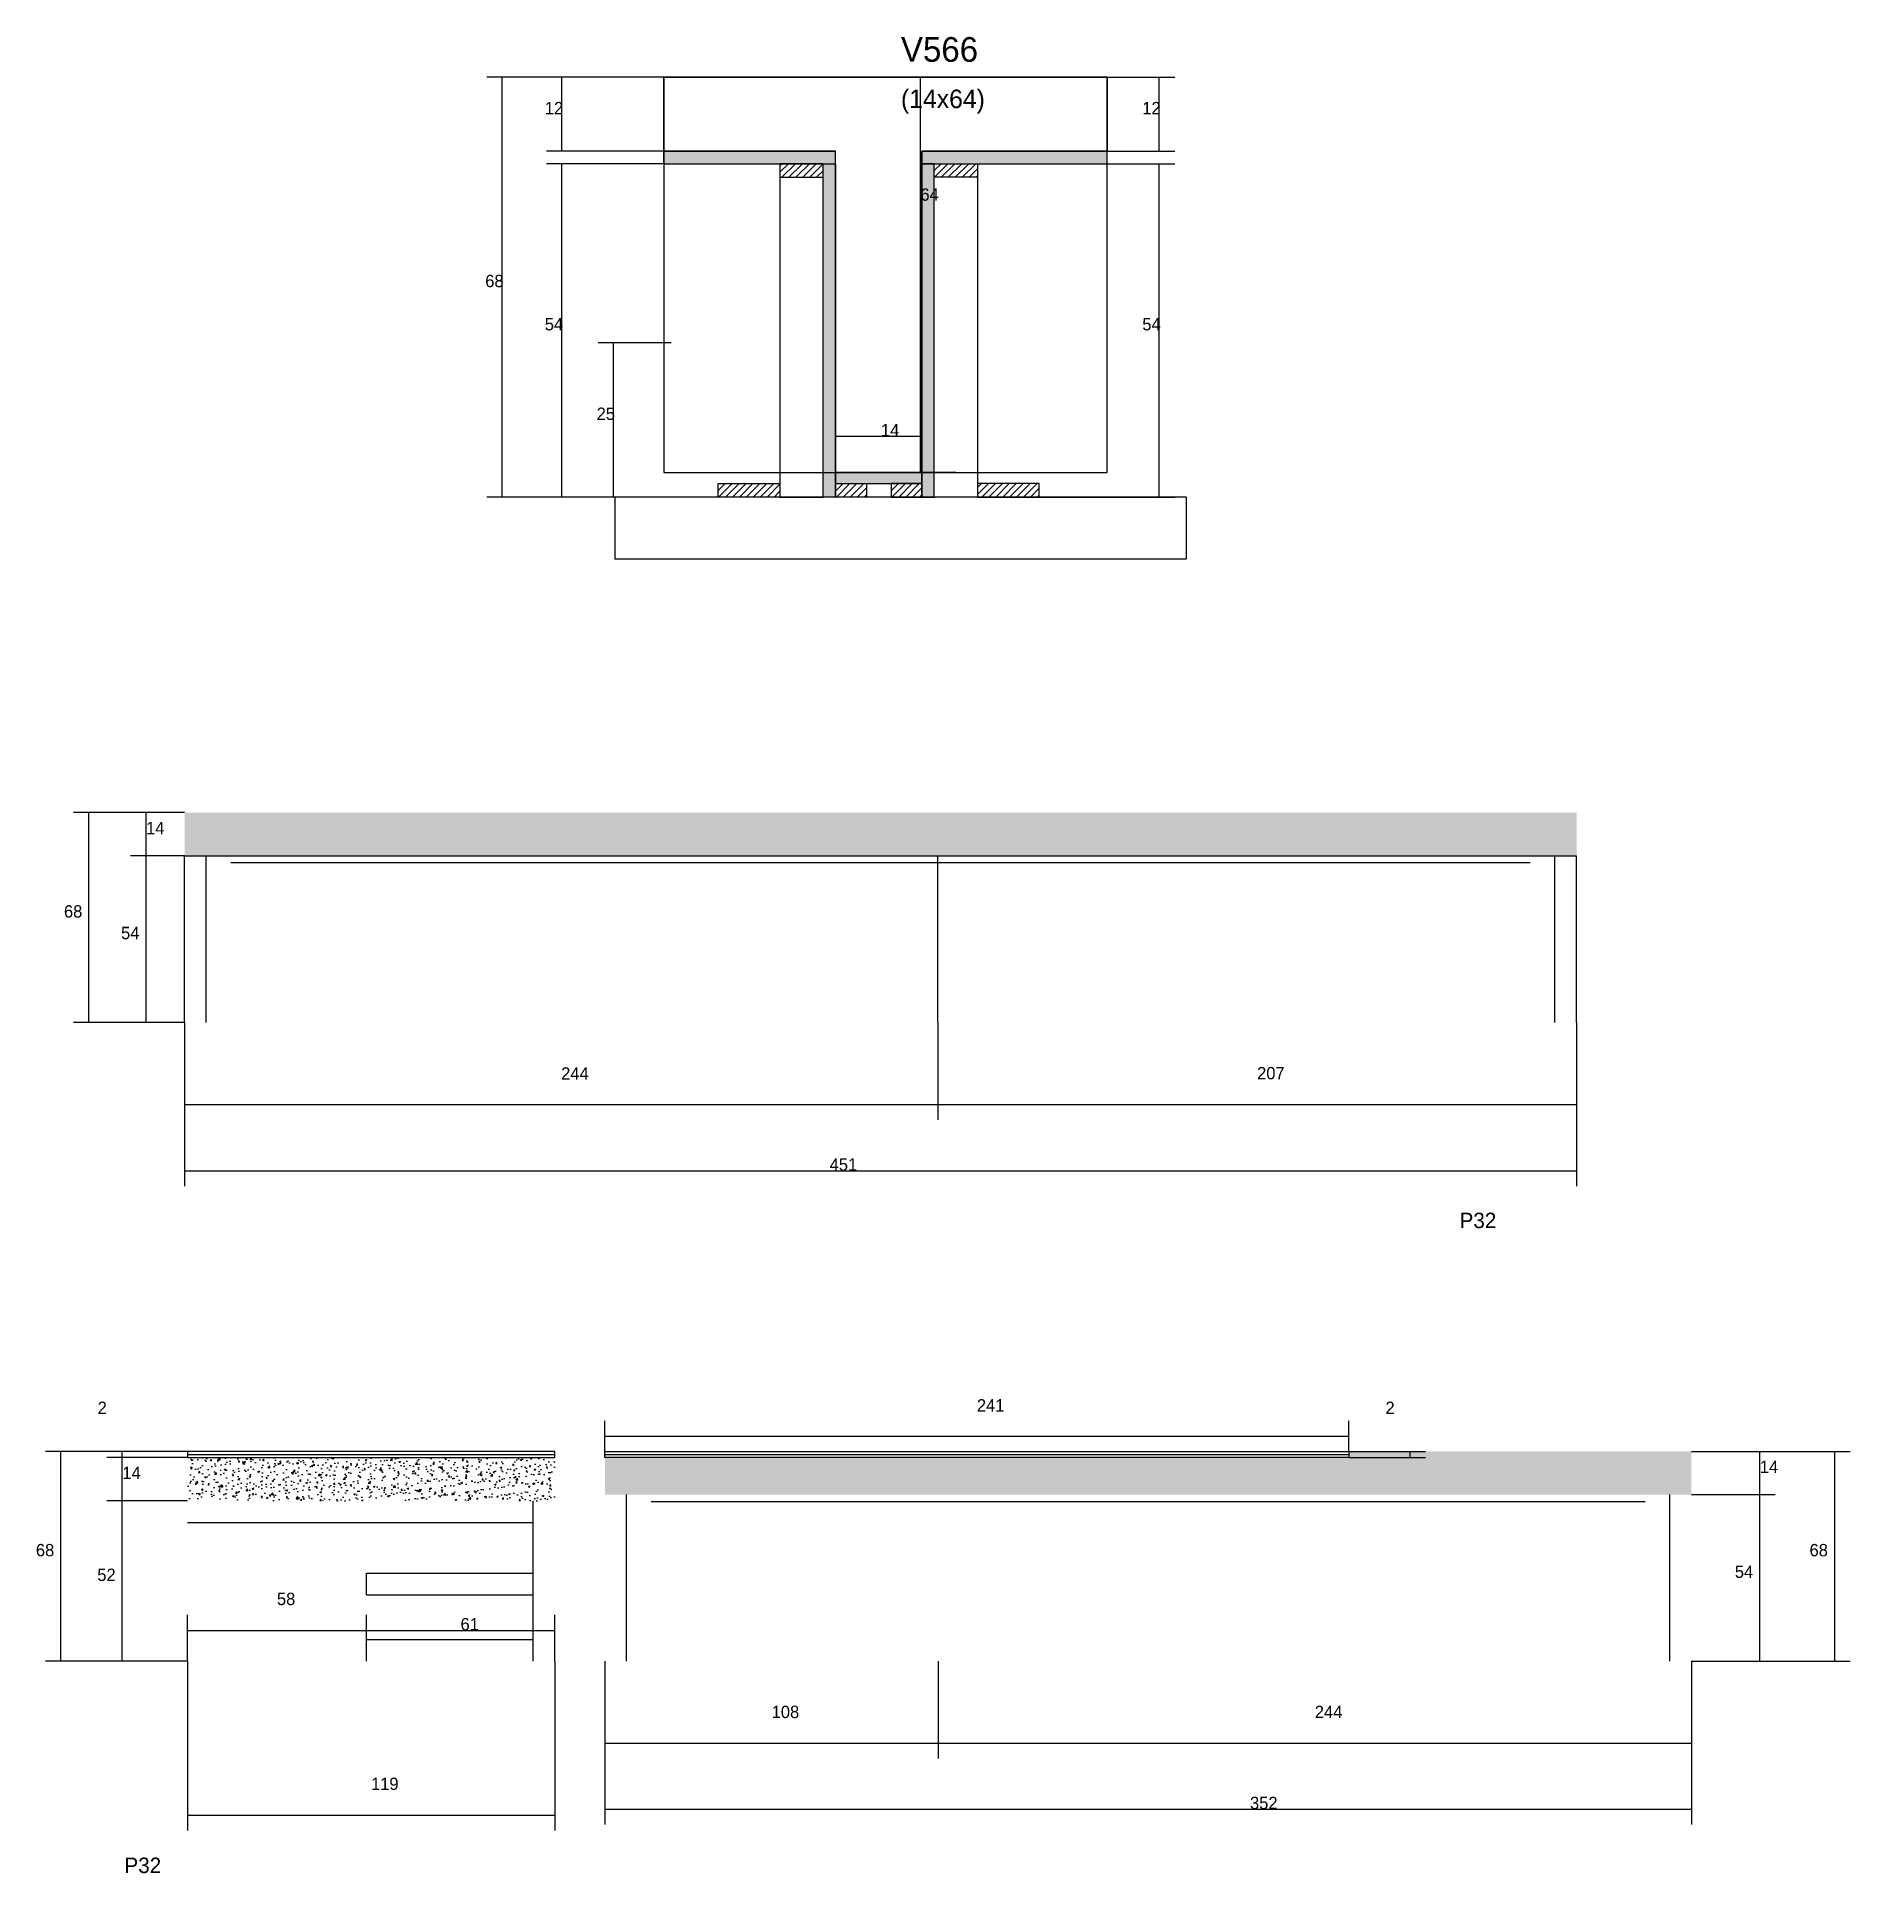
# Model space of a CAD drawing. Header units: metres. Extents: x -2848 to 21926, y -45195 to 1016.
# Drawn here: x 9320 to 9908, y -40182 to -39587 of the extents above; entities that cross this region are included whole.
import ezdxf

# ---------------------------------------------------------------- set-up
doc = ezdxf.new("R2010")
doc.units = ezdxf.units.M
for name, color, linetype in [('CONCRETO', 251, 'Continuous'), ('COTA', 4, 'Continuous'), ('Cota Seção (2x)', 4, 'Continuous'), ('Hachura', 253, 'Continuous'), ('Madeira', 126, 'Continuous'), ('NOMENCLATURA', 7, 'Continuous'), ('Painéis', 200, 'Continuous'), ('SARR_2.2x7', 40, 'Continuous'), ('SARR_EDITAR', 141, 'Continuous'), ('Texto Seção', 7, 'Continuous')]:
    doc.layers.add(name, color=color, linetype=linetype)

msp = doc.modelspace()

# ---------------------------------------------------------------- texts
at = {"layer": 'COTA'}
for s, p in [('12', (9484.6, -39612)), ('12', (9678.2, -39612)), ('68', (9465.3, -39668)), ('54', (9484.6, -39682)), ('54', (9678.2, -39682)), ('25', (9501.4, -39711)), ('14', (9355.4, -39845.2)), ('68', (9328.8, -39872.2)), ('54', (9347.3, -39879.2)), ('244', (9489.9, -39924.7)), ('207', (9715.4, -39924.6)), ('451', (9576.9, -39954.2)), ('2', (9339.7, -40033)), ('241', (9624.6, -40032.2)), ('2', (9757, -40033)), ('14', (9347.7, -40054.1)), ('14', (9878.3, -40052.1)), ('68', (9319.7, -40079.1)), ('68', (9894.4, -40079.1)), ('52', (9339.6, -40087.1)), ('54', (9870.2, -40086.1)), ('58', (9397.8, -40094.9)), ('61', (9457.3, -40103.1)), ('108', (9558.1, -40131.5)), ('244', (9734.1, -40131.5)), ('119', (9428.3, -40154.8)), ('352', (9713.1, -40161))]:
    msp.add_text(s, height=4, dxfattribs=at).set_placement(p)
at = {"layer": 'Cota Seção (2x)'}
for s, p in [('64', (9606.3, -39640)), ('14', (9593.5, -39716.3))]:
    msp.add_text(s, height=4, dxfattribs=at).set_placement(p)
at = {"layer": 'NOMENCLATURA'}
for p in [(9781, -39972.8), (9348.4, -40181.7)]:
    msp.add_text('P32', height=5, dxfattribs=at).set_placement(p)
at = {"layer": 'Texto Seção'}
for s, height, p in [('V566', 8, (9600, -39595)), ('(14x64)', 6, (9600, -39610))]:
    msp.add_text(s, height=height, dxfattribs=at).set_placement(p)

# ---------------------------------------------------------------- hatches: boundary and pattern name
at = {"layer": 'COTA'}
h = msp.add_hatch(dxfattribs=at)
h.set_pattern_fill('AR-CONC', scale=0.03)
h.paths.add_polyline_path([(9818.9, -39852.2), (9818.9, -39838.2), (9818.9, -39838.2), (9529.9, -39838.2), (9529.9, -39838.2), (9367.9, -39838.2), (9367.9, -39838.2), (9367.9, -39852.2), (9367.9, -39852.2), (9818.9, -39852.2)])
h = msp.add_hatch(dxfattribs=at)
h.set_pattern_fill('AR-CONC', scale=0.03)
h.paths.add_polyline_path([(9368.8, -40061.1), (9368.8, -40047.1), (9368.8, -40047.1), (9487.8, -40047.1), (9487.8, -40047.1), (9487.8, -40061.1), (9487.8, -40061.1), (9368.8, -40061.1)])
h = msp.add_hatch(dxfattribs=at)
h.set_pattern_fill('AR-CONC', scale=0.03)
h.paths.add_polyline_path([(9745.1, -40047.1), (9745.1, -40045.1), (9745.1, -40045.1), (9856.1, -40045.1), (9856.1, -40045.1), (9856.1, -40059.1), (9856.1, -40059.1), (9504.1, -40059.1), (9504.1, -40059.1), (9504.1, -40047.1), (9504.1, -40047.1), (9745.1, -40047.1)])
at = {"layer": 'Hachura'}
h = msp.add_hatch(color=8, dxfattribs=at)
h.dxf.hatch_style = 1
h.paths.add_polyline_path([(9578.8, -39628), (9578.8, -39624), (9578.8, -39624), (9523.2, -39624), (9523.2, -39624), (9523.2, -39628), (9523.2, -39628), (9578.8, -39628)])
h = msp.add_hatch(color=8, dxfattribs=at)
h.dxf.hatch_style = 1
h.paths.add_polyline_path([(9666.8, -39628), (9666.8, -39624), (9666.8, -39624), (9606.8, -39624), (9606.8, -39624), (9606.8, -39628), (9606.8, -39628), (9666.8, -39628)])
h = msp.add_hatch(dxfattribs=at)
h.set_pattern_fill('ANSI31', scale=0.5)
h.paths.add_polyline_path([(9574.8, -39632.4), (9574.8, -39628), (9574.8, -39628), (9560.8, -39628), (9560.8, -39628), (9560.8, -39632.4), (9560.8, -39632.4), (9574.8, -39632.4)])
h = msp.add_hatch(color=8, dxfattribs=at)
h.dxf.hatch_style = 1
h.paths.add_polyline_path([(9578.8, -39628), (9574.8, -39628), (9574.8, -39628), (9574.8, -39736), (9574.8, -39736), (9578.8, -39736), (9578.8, -39736), (9578.8, -39628)])
h = msp.add_hatch(color=8, dxfattribs=at)
h.dxf.hatch_style = 1
h.paths.add_polyline_path([(9610.8, -39628), (9606.8, -39628), (9606.8, -39628), (9606.8, -39736), (9606.8, -39736), (9610.8, -39736), (9610.8, -39736), (9610.8, -39628)])
h = msp.add_hatch(dxfattribs=at)
h.set_pattern_fill('ANSI31', scale=0.5)
h.paths.add_polyline_path([(9610.8, -39632.4), (9610.8, -39628), (9610.8, -39628), (9624.8, -39628), (9624.8, -39628), (9624.8, -39632.4), (9624.8, -39632.4), (9610.8, -39632.4)])
h = msp.add_hatch(dxfattribs=at)
h.set_pattern_fill('ANSI31', scale=0.5)
h.paths.add_polyline_path([(9540.8, -39736), (9540.8, -39731.6), (9540.8, -39731.6), (9560.8, -39731.6), (9560.8, -39731.6), (9560.8, -39736), (9560.8, -39736), (9540.8, -39736)])
h = msp.add_hatch(color=8, dxfattribs=at)
h.dxf.hatch_style = 1
h.paths.add_polyline_path([(9606.8, -39731.6), (9606.8, -39728), (9606.8, -39728), (9578.8, -39728), (9578.8, -39728), (9578.8, -39731.6), (9578.8, -39731.6), (9606.8, -39731.6)])
h = msp.add_hatch(dxfattribs=at)
h.set_pattern_fill('ANSI31', scale=0.5)
h.paths.add_polyline_path([(9578.8, -39736), (9578.8, -39731.6), (9578.8, -39731.6), (9588.8, -39731.6), (9588.8, -39731.6), (9588.8, -39736), (9588.8, -39736), (9578.8, -39736)])
h = msp.add_hatch(dxfattribs=at)
h.set_pattern_fill('ANSI31', scale=0.5)
h.paths.add_polyline_path([(9606.8, -39736), (9606.8, -39731.6), (9606.8, -39731.6), (9596.8, -39731.6), (9596.8, -39731.6), (9596.8, -39736), (9596.8, -39736), (9606.8, -39736)])
h = msp.add_hatch(dxfattribs=at)
h.set_pattern_fill('ANSI31', scale=0.5)
h.paths.add_polyline_path([(9644.8, -39736), (9644.8, -39731.6), (9644.8, -39731.6), (9624.8, -39731.6), (9624.8, -39731.6), (9624.8, -39736), (9624.8, -39736), (9644.8, -39736)])

# ---------------------------------------------------------------- linework, layer by layer
at = {"layer": 'CONCRETO'}
for points in [[(9523.2, -39624), (9523.2, -39600), (9666.8, -39600), (9666.8, -39624), (9606.8, -39624), (9606.8, -39728), (9578.8, -39728), (9578.8, -39624)], [(9523.2, -39728), (9666.8, -39728), (9666.8, -39600), (9523.2, -39600)]]:
    msp.add_lwpolyline(points, close=True, dxfattribs=at)
at = {"layer": 'COTA'}
for p, q in [((9523.2, -39600), (9465.8, -39600)), ((9470.8, -39736), (9470.8, -39600)), ((9523.2, -39600), (9485.1, -39600)), ((9490.1, -39624), (9490.1, -39600)), ((9666.8, -39600), (9688.7, -39600)), ((9683.7, -39624), (9683.7, -39600)), ((9523.2, -39624), (9485.1, -39624)), ((9666.8, -39624), (9688.7, -39624)), ((9523.2, -39628), (9485.1, -39628)), ((9490.1, -39736), (9490.1, -39628)), ((9666.8, -39628), (9688.7, -39628)), ((9683.7, -39736), (9683.7, -39628)), ((9525.5, -39686), (9501.9, -39686)), ((9506.9, -39736), (9506.9, -39686)), ((9545.2, -39736), (9465.8, -39736)), ((9545.2, -39736), (9485.1, -39736)), ((9525.5, -39736), (9501.9, -39736)), ((9640.4, -39736), (9688.7, -39736)), ((9367.9, -39838.2), (9331.9, -39838.2)), ((9336.9, -39906.2), (9336.9, -39838.2)), ((9367.9, -39838.2), (9350.4, -39838.2)), ((9355.4, -39852.2), (9355.4, -39838.2)), ((9367.9, -39852.2), (9350.4, -39852.2)), ((9367.9, -39852.2), (9350.4, -39852.2)), ((9355.4, -39906.2), (9355.4, -39852.2)), ((9367.9, -39906.2), (9331.9, -39906.2)), ((9367.9, -39906.2), (9350.4, -39906.2)), ((9367.9, -39906.2), (9367.9, -39959.2)), ((9367.9, -39906.2), (9367.9, -39937.7)), ((9611.9, -39906.2), (9611.9, -39937.7)), ((9611.9, -39906.2), (9611.9, -39937.7)), ((9818.9, -39906.2), (9818.9, -39959.2)), ((9818.9, -39906.2), (9818.9, -39937.7)), ((9367.9, -39932.7), (9611.9, -39932.7)), ((9611.9, -39932.7), (9818.9, -39932.7)), ((9367.9, -39954.2), (9818.9, -39954.2)), ((9504.1, -40045.1), (9504.1, -40035.2)), ((9745.1, -40045.1), (9745.1, -40035.2)), ((9504.1, -40040.2), (9745.1, -40040.2)), ((9368.8, -40045.1), (9322.8, -40045.1)), ((9327.8, -40113.1), (9327.8, -40045.1)), ((9368.8, -40045.1), (9342.7, -40045.1)), ((9368.8, -40047.1), (9342.7, -40047.1)), ((9368.8, -40047.1), (9342.7, -40047.1)), ((9347.7, -40047.1), (9347.7, -40045.1)), ((9347.7, -40061.1), (9347.7, -40047.1)), ((9745.1, -40045.1), (9770, -40045.1)), ((9745.1, -40047.1), (9770, -40047.1)), ((9765, -40047.1), (9765, -40045.1)), ((9856.1, -40045.1), (9907.6, -40045.1)), ((9856.1, -40045.1), (9883.3, -40045.1)), ((9878.3, -40059.1), (9878.3, -40045.1)), ((9902.6, -40113.1), (9902.6, -40045.1)), ((9856.1, -40059.1), (9883.3, -40059.1)), ((9856.1, -40059.1), (9883.3, -40059.1)), ((9878.3, -40113.1), (9878.3, -40059.1)), ((9368.8, -40061.1), (9342.7, -40061.1)), ((9368.8, -40061.1), (9342.7, -40061.1)), ((9347.7, -40113.1), (9347.7, -40061.1)), ((9368.8, -40113.1), (9368.8, -40098.1)), ((9426.8, -40113.1), (9426.8, -40098.1)), ((9426.8, -40113.1), (9426.8, -40098.1)), ((9487.8, -40113.1), (9487.8, -40098.1)), ((9368.8, -40103.1), (9426.8, -40103.1)), ((9426.8, -40103.1), (9487.8, -40103.1)), ((9368.8, -40113.1), (9322.8, -40113.1)), ((9368.8, -40113.1), (9342.7, -40113.1)), ((9368.8, -40113.1), (9368.8, -40167.9)), ((9487.8, -40113.1), (9487.8, -40167.9)), ((9504.1, -40113.1), (9504.1, -40166)), ((9504.1, -40113.1), (9504.1, -40144.6)), ((9612.1, -40113.1), (9612.1, -40144.6)), ((9612.1, -40113.1), (9612.1, -40144.6)), ((9856.1, -40113.1), (9883.3, -40113.1)), ((9856.1, -40113.1), (9907.6, -40113.1)), ((9856.1, -40113.1), (9856.1, -40166)), ((9856.1, -40113.1), (9856.1, -40144.6)), ((9504.1, -40139.6), (9612.1, -40139.6)), ((9612.1, -40139.6), (9856.1, -40139.6)), ((9504.1, -40161), (9856.1, -40161)), ((9368.8, -40162.9), (9487.8, -40162.9))]:
    msp.add_line(p, q, dxfattribs=at)
at = {"layer": 'Cota Seção (2x)'}
for p, q in [((9617.8, -39600), (9601.3, -39600)), ((9606.3, -39728), (9606.3, -39600)), ((9578.8, -39736), (9578.8, -39711.3)), ((9606.8, -39736), (9606.8, -39711.3)), ((9578.8, -39716.3), (9606.8, -39716.3)), ((9617.8, -39728), (9601.3, -39728))]:
    msp.add_line(p, q, dxfattribs=at)
at = {"layer": 'Madeira'}
for points in [[(9574.8, -39632.4), (9574.8, -39628), (9560.8, -39628), (9560.8, -39632.4)], [(9574.8, -39628), (9560.8, -39628), (9560.8, -39736), (9574.8, -39736)], [(9610.8, -39632.4), (9610.8, -39628), (9624.8, -39628), (9624.8, -39632.4)], [(9610.8, -39628), (9624.8, -39628), (9624.8, -39736), (9610.8, -39736)], [(9540.8, -39736), (9540.8, -39731.6), (9560.8, -39731.6), (9560.8, -39736)], [(9578.8, -39736), (9578.8, -39731.6), (9588.8, -39731.6), (9588.8, -39736)], [(9606.8, -39736), (9606.8, -39731.6), (9596.8, -39731.6), (9596.8, -39736)], [(9644.8, -39736), (9644.8, -39731.6), (9624.8, -39731.6), (9624.8, -39736)], [(9507.3, -39756), (9692.5, -39756), (9692.5, -39736), (9507.3, -39736)]]:
    msp.add_lwpolyline(points, close=True, dxfattribs=at)
at = {"layer": 'Painéis'}
for p, q in [((9523.2, -39624), (9578.8, -39624)), ((9523.2, -39628), (9523.2, -39624)), ((9578.8, -39628), (9578.8, -39624)), ((9606.8, -39624), (9666.8, -39624)), ((9606.8, -39628), (9606.8, -39624)), ((9666.8, -39628), (9666.8, -39624)), ((9578.8, -39736), (9578.8, -39628)), ((9606.8, -39736), (9606.8, -39628)), ((9578.8, -39728), (9606.8, -39728)), ((9578.8, -39731.6), (9578.8, -39728)), ((9606.8, -39731.6), (9606.8, -39728)), ((9367.9, -39852.2), (9818.9, -39852.2)), ((9367.9, -39906.2), (9367.9, -39852.2)), ((9611.9, -39906.2), (9611.9, -39852.2)), ((9818.9, -39906.2), (9818.9, -39852.2))]:
    msp.add_line(p, q, dxfattribs=at)
for points in [[(9578.8, -39628), (9578.8, -39624), (9523.2, -39624), (9523.2, -39628)], [(9666.8, -39628), (9666.8, -39624), (9606.8, -39624), (9606.8, -39628)], [(9574.8, -39628), (9578.8, -39628), (9578.8, -39736), (9574.8, -39736)], [(9610.8, -39628), (9606.8, -39628), (9606.8, -39736), (9610.8, -39736)], [(9606.8, -39731.6), (9606.8, -39728), (9578.8, -39728), (9578.8, -39731.6)], [(9487.8, -40045.1), (9368.8, -40045.1), (9368.8, -40047.1), (9487.8, -40047.1)], [(9504.1, -40045.1), (9745.1, -40045.1), (9745.1, -40047.1), (9504.1, -40047.1)]]:
    msp.add_lwpolyline(points, close=True, dxfattribs=at)
at = {"layer": 'SARR_2.2x7'}
for p, q in [((9374.9, -39906.2), (9374.9, -39852.2)), ((9382.9, -39854.4), (9611.9, -39854.4)), ((9611.9, -39854.4), (9803.9, -39854.4)), ((9811.9, -39906.2), (9811.9, -39852.2)), ((9511.1, -40113.1), (9511.1, -40059.1)), ((9849.1, -40113.1), (9849.1, -40059.1)), ((9480.8, -40113.1), (9480.8, -40061.1)), ((9519.1, -40061.3), (9612.1, -40061.3)), ((9612.1, -40061.3), (9841.1, -40061.3)), ((9368.8, -40068.1), (9480.8, -40068.1)), ((9426.8, -40084.6), (9480.8, -40084.6)), ((9426.8, -40091.6), (9426.8, -40084.6)), ((9426.8, -40091.6), (9480.8, -40091.6)), ((9426.8, -40106.1), (9480.8, -40106.1)), ((9426.8, -40113.1), (9426.8, -40106.1))]:
    msp.add_line(p, q, dxfattribs=at)
at = {"layer": 'SARR_EDITAR'}
for p, q in [((9368.8, -40046.1), (9487.8, -40046.1)), ((9504.1, -40046.1), (9745.1, -40046.1))]:
    msp.add_line(p, q, dxfattribs=at)

msp.set_redraw_order([(e.dxf.handle, doc.entitydb.next_handle()) for e in msp.query("TEXT MTEXT ATTDEF DIMENSION ARC_DIMENSION")])  # texts and dimensions are drawn at this point

doc.saveas('drawing.dxf')
